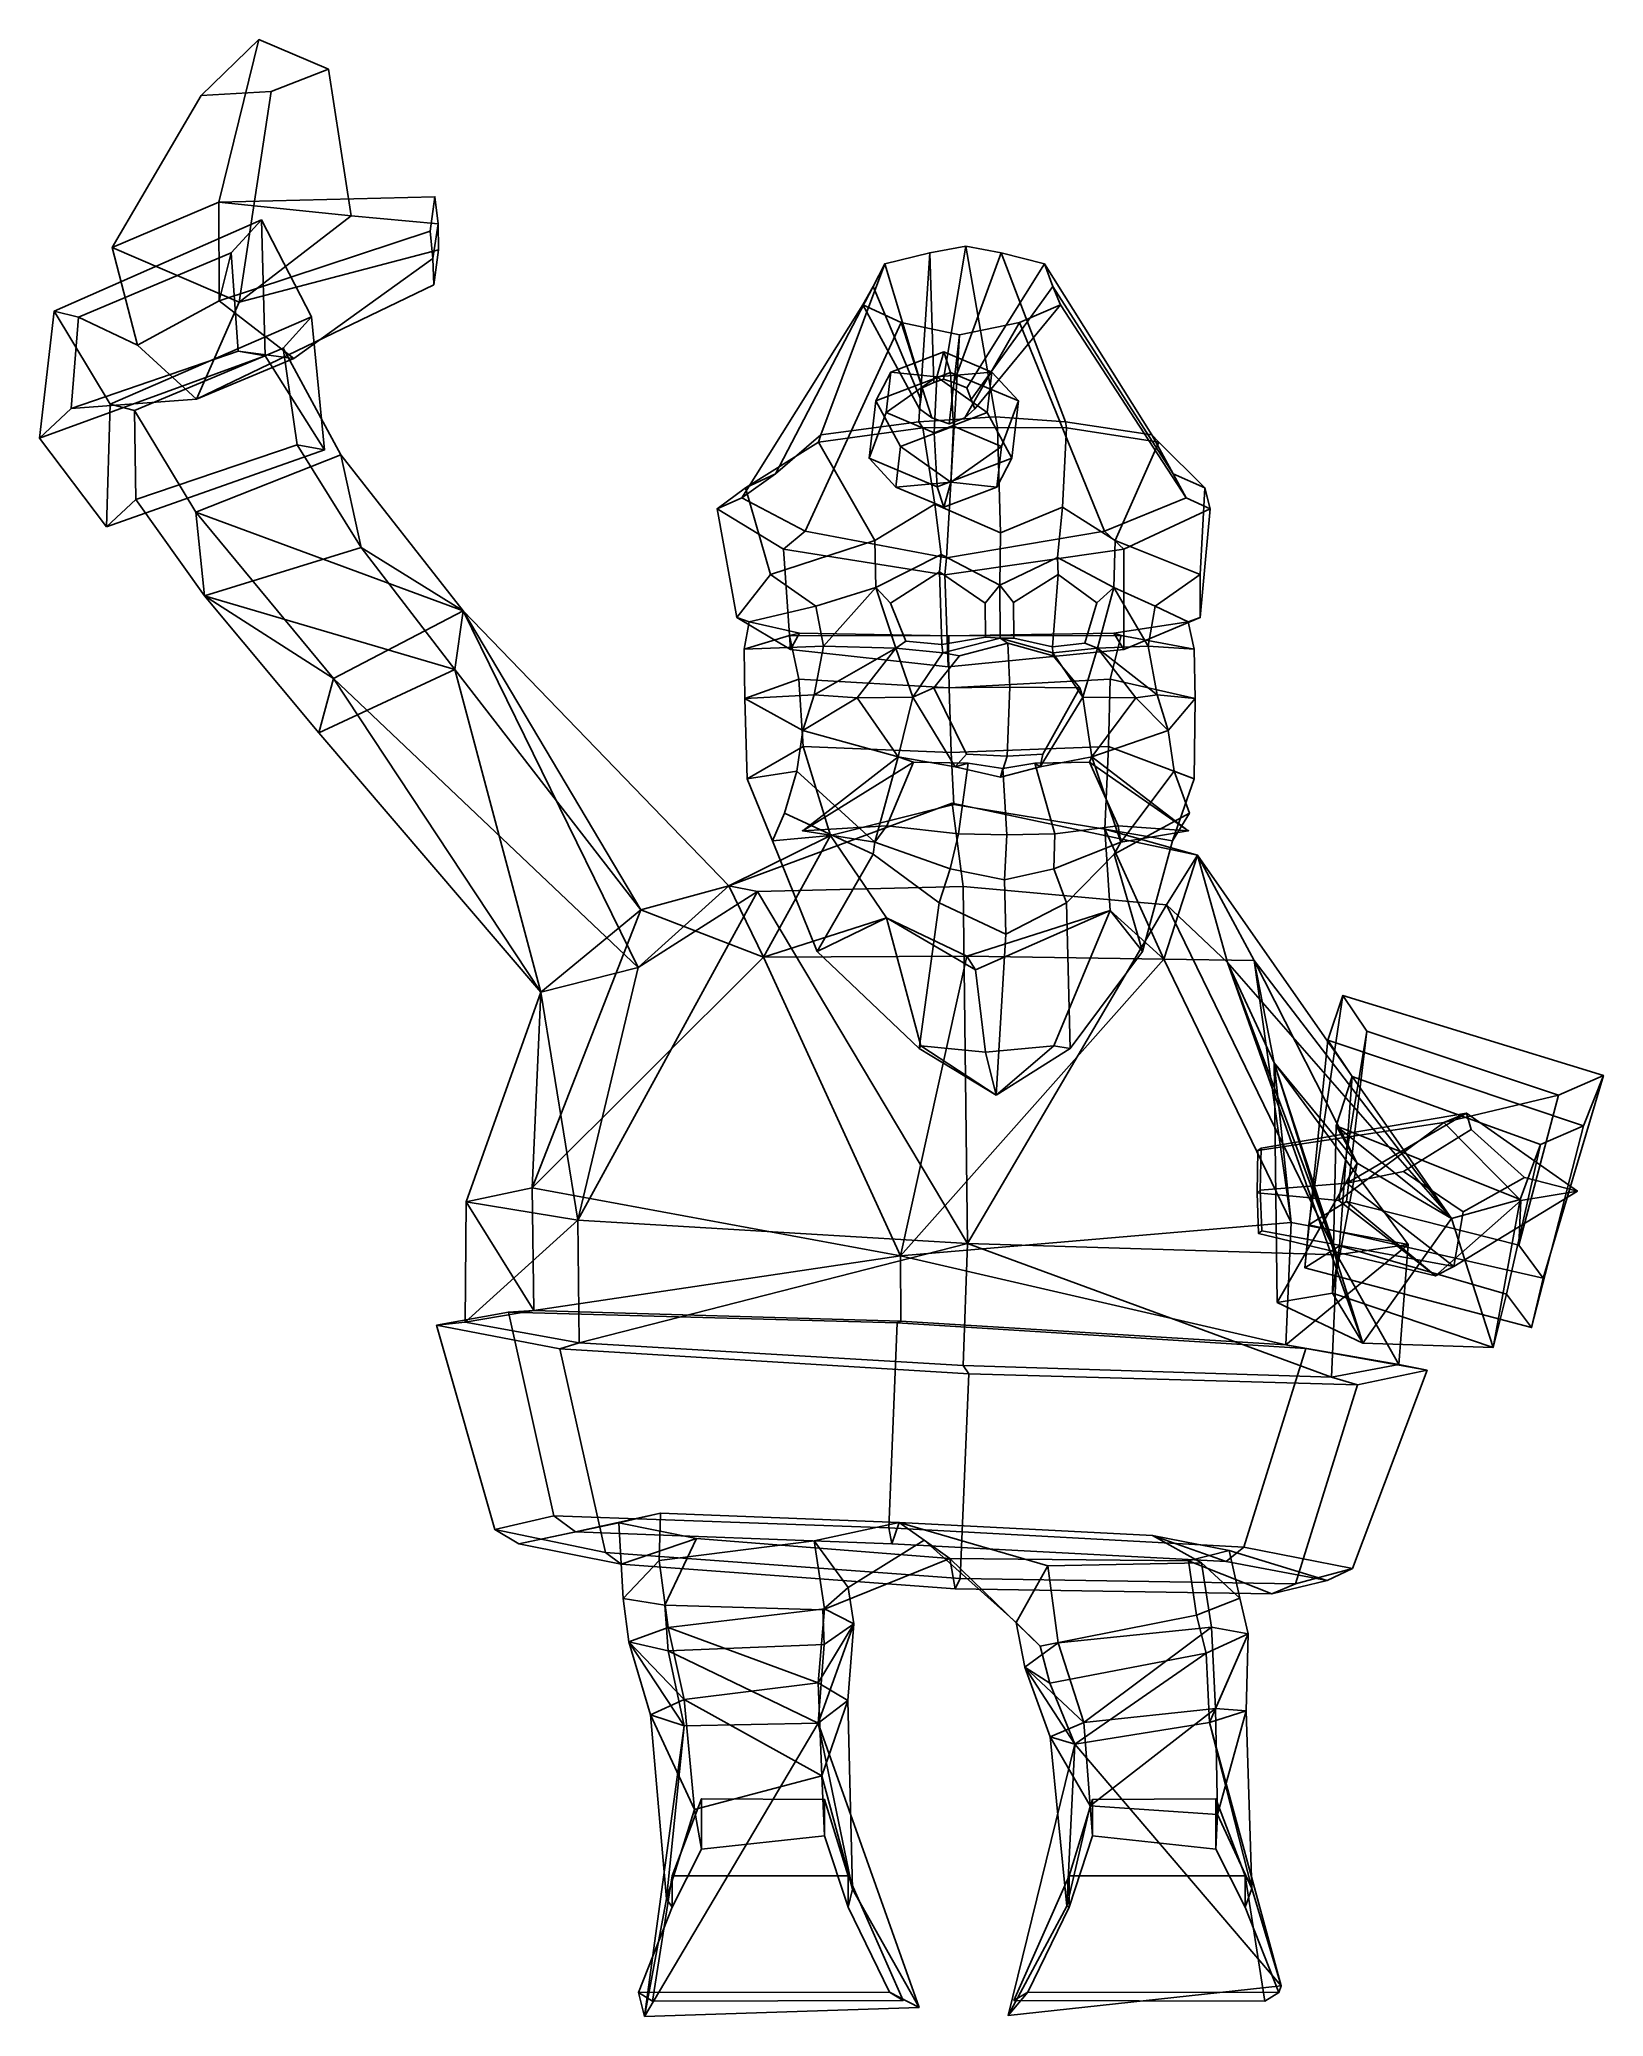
# Model space of a CAD drawing. Extents: x -248 to 171, y -157 to 372.
import ezdxf

# ---------------------------------------------------------------- set-up
doc = ezdxf.new("R2010")
doc.units = 0

msp = doc.modelspace()

# ---------------------------------------------------------------- linework, layer by layer
for p in [(-43.627945, 160.445251, 102.558182), (59.58078, 160.445251, 89.700333)]:
    msp.add_point(p)
for points in [[(-204.73555, 357.353241, 104.218941), (-189.294373, 372.354248, 100.741158), (-199.950897, 328.821533, 48.185184), (-228.523682, 316.669342, 67.036842)], [(-185.970566, 358.460968, 118.14547), (-170.656921, 364.397156, 107.925957), (-189.294373, 372.354248, 100.741158), (-204.73555, 357.353241, 104.218941)], [(-170.656921, 364.397156, 107.925957), (-164.534897, 325.145966, 70.205498), (-199.950897, 328.821533, 48.185184), (-189.294373, 372.354248, 100.741158)], [(-185.970566, 358.460968, 118.14547), (-194.56218, 302.001587, 79.4506), (-164.534897, 325.145966, 70.205498), (-170.656921, 364.397156, 107.925957)], [(-185.970566, 358.460968, 118.14547), (-204.73555, 357.353241, 104.218941), (-228.523682, 316.669342, 67.036842), (-194.56218, 302.001587, 79.4506)], [(-228.523682, 316.669342, 67.036842), (-199.950897, 328.821533, 48.185184), (-199.923737, 302.374084, 24.114365), (-221.786011, 290.536804, 33.451717)], [(-142.128525, 330.26178, 61.031433), (-143.401443, 320.984955, 52.099331), (-199.923737, 302.374084, 24.114365), (-199.950897, 328.821533, 48.185184)], [(-141.248901, 322.969055, 69.710846), (-142.128525, 330.26178, 61.031433), (-199.950897, 328.821533, 48.185184), (-164.534897, 325.145966, 70.205498)], [(-141.248901, 322.969055, 69.710846), (-142.647369, 313.684967, 60.77774), (-143.401443, 320.984955, 52.099331), (-142.128525, 330.26178, 61.031433)], [(-244.066788, 299.637207, 1.768882), (-188.571045, 324.062897, 15.478699), (-175.12912, 298.11264, 1.501484), (-229.085022, 274.672058, -14.020477)], [(-244.066788, 299.637207, 1.768882), (-237.573471, 298.027679, 10.988153), (-196.63829, 315.238159, 21.985247), (-188.571045, 324.062897, 15.478699)], [(-187.568115, 287.616852, 78.694176), (-188.571045, 324.062897, 15.478699), (-196.63829, 315.238159, 21.985247), (-194.771454, 288.921356, 69.264885)], [(-141.152649, 316.003571, 78.202805), (-141.248901, 322.969055, 69.710846), (-164.534897, 325.145966, 70.205498), (-194.56218, 302.001587, 79.4506)], [(-171.663254, 262.455292, 64.161652), (-175.12912, 298.11264, 1.501484), (-188.571045, 324.062897, 15.478699), (-187.568115, 287.616852, 78.694176)], [(-142.647369, 313.684967, 60.77774), (-179.861862, 286.906189, 43.371708), (-199.923737, 302.374084, 24.114365), (-143.401443, 320.984955, 52.099331)], [(-141.152649, 316.003571, 78.202805), (-142.440842, 306.698883, 69.244431), (-142.647369, 313.684967, 60.77774), (-141.248901, 322.969055, 69.710846)], [(-221.786011, 290.536804, 33.451717), (-199.923737, 302.374084, 24.114365), (-196.63829, 315.238159, 21.985247), (-237.573471, 298.027679, 10.988153)], [(-194.56218, 302.001587, 79.4506), (-228.523682, 316.669342, 67.036842), (-221.786011, 290.536804, 33.451717), (-206.004242, 276.008728, 51.280594)], [(-141.152649, 316.003571, 78.202805), (-194.56218, 302.001587, 79.4506), (-206.004242, 276.008728, 51.280594), (-142.440842, 306.698883, 69.244431)], [(-142.440842, 306.698883, 69.244431), (-206.004242, 276.008728, 51.280594), (-179.861862, 286.906189, 43.371708), (-142.647369, 313.684967, 60.77774)], [(-179.861862, 286.906189, 43.371708), (-194.771454, 288.921356, 69.264885), (-196.63829, 315.238159, 21.985247), (-199.923737, 302.374084, 24.114365)], [(-38.753197, 266.50766, 85.461052), (-12.536585, 269.91687, 94.805397), (-9.639016, 315.245667, 36.092365), (-21.690586, 312.295532, 35.859695)], [(-8.550726, 280.535522, -10.817998), (-11.672257, 279.038422, -8.85307), (-21.690586, 312.295532, 35.859695), (-9.639016, 315.245667, 36.092365)], [(8.003612, 271.273529, 99.613228), (0.037795, 316.967377, 35.898819), (-9.639016, 315.245667, 36.092365), (-12.536585, 269.91687, 94.805397)], [(-5.988816, 281.40921, -12.056941), (-8.550726, 280.535522, -10.817998), (-9.639016, 315.245667, 36.092365), (0.037795, 316.967377, 35.898819)], [(-5.988816, 281.40921, -12.056941), (0.037795, 316.967377, 35.898819), (9.466308, 315.245667, 33.712208), (-3.201236, 280.535522, -11.484441)], [(-3.201236, 280.535522, -11.484441), (9.466308, 315.245667, 33.712208), (21.092417, 312.295532, 30.529753), (0.306984, 279.038422, -10.345452)], [(8.003612, 271.273529, 99.613228), (26.736343, 269.91687, 89.912735), (9.466308, 315.245667, 33.712208), (0.037795, 316.967377, 35.898819)], [(49.85894, 266.50766, 74.421661), (21.092417, 312.295532, 30.529753), (9.466308, 315.245667, 33.712208), (26.736343, 269.91687, 89.912735)], [(-50.970192, 256.073761, 60.524845), (-38.753197, 266.50766, 85.461052), (-21.690586, 312.295532, 35.859695), (-24.786819, 306.219208, 32.67384)], [(-11.672257, 279.038422, -8.85307), (-12.018293, 275.954956, -5.563813), (-24.786819, 306.219208, 32.67384), (-21.690586, 312.295532, 35.859695)], [(0.306984, 279.038422, -10.345452), (21.092417, 312.295532, 30.529753), (23.31234, 306.219208, 26.681604), (1.449471, 275.954956, -7.241635)], [(55.584305, 256.073761, 47.250175), (23.31234, 306.219208, 26.681604), (21.092417, 312.295532, 30.529753), (49.85894, 266.50766, 74.421661)], [(-59.947384, 249.610565, 39.183033), (-50.970192, 256.073761, 60.524845), (-24.786819, 306.219208, 32.67384), (-27.573797, 301.31781, 30.140049)], [(-12.018293, 275.954956, -5.563813), (-12.37846, 273.467682, -2.90046), (-27.573797, 301.31781, 30.140049), (-24.786819, 306.219208, 32.67384)], [(1.449471, 275.954956, -7.241635), (23.31234, 306.219208, 26.681604), (25.392458, 301.31781, 23.541466), (2.452092, 273.467682, -4.74806)], [(59.050797, 249.610565, 24.358116), (25.392458, 301.31781, 23.541466), (23.31234, 306.219208, 26.681604), (55.584305, 256.073761, 47.250175)], [(-230.059464, 241.831543, 39.487709), (-247.983871, 265.569672, 56.306511), (-244.066788, 299.637207, 1.768882), (-229.085022, 274.672058, -14.020477)], [(-247.983871, 265.569672, 56.306511), (-239.486847, 273.492859, 51.729378), (-237.573471, 298.027679, 10.988153), (-244.066788, 299.637207, 1.768882)], [(-206.004242, 276.008728, 51.280594), (-221.786011, 290.536804, 33.451717), (-237.573471, 298.027679, 10.988153), (-239.486847, 273.492859, 51.729378)], [(-229.085022, 274.672058, -14.020477), (-175.12912, 298.11264, 1.501484), (-182.781235, 289.679779, 7.776428), (-222.520981, 273.012329, -4.646526)], [(-171.663254, 262.455292, 64.161652), (-179.019653, 263.757233, 54.582359), (-182.781235, 289.679779, 7.776428), (-175.12912, 298.11264, 1.501484)], [(-42.94482, 240.718079, 17.215256), (-59.947384, 249.610565, 39.183033), (-27.573797, 301.31781, 30.140049), (-17.283842, 296.52655, 26.041883)], [(-5.12761, 233.569946, -5.789823), (-42.94482, 240.718079, 17.215256), (-17.283842, 296.52655, 26.041883), (-1.668917, 293.298737, 22.199282)], [(-12.37846, 273.467682, -2.90046), (-9.086527, 271.036346, -0.750926), (-17.283842, 296.52655, 26.041883), (-27.573797, 301.31781, 30.140049)], [(-9.086527, 271.036346, -0.750926), (-4.437634, 269.398346, 0.394302), (-1.668917, 293.298737, 22.199282), (-17.283842, 296.52655, 26.041883)], [(-5.12761, 233.569946, -5.789823), (-1.668917, 293.298737, 22.199282), (14.411516, 296.52655, 22.093248), (37.178047, 240.718048, 7.233465)], [(-0.211826, 271.036346, -1.856542), (14.411516, 296.52655, 22.093248), (-1.668917, 293.298737, 22.199282), (-4.437634, 269.398346, 0.394302)], [(2.452092, 273.467682, -4.74806), (25.392458, 301.31781, 23.541466), (14.411516, 296.52655, 22.093248), (-0.211826, 271.036346, -1.856542)], [(37.178047, 240.718048, 7.233465), (14.411516, 296.52655, 22.093248), (25.392458, 301.31781, 23.541466), (59.050797, 249.610565, 24.358116)], [(-247.983871, 265.569672, 56.306511), (-187.568115, 287.616852, 78.694176), (-194.771454, 288.921356, 69.264885), (-239.486847, 273.492859, 51.729378)], [(-230.059464, 241.831543, 39.487709), (-171.663254, 262.455292, 64.161652), (-187.568115, 287.616852, 78.694176), (-247.983871, 265.569672, 56.306511)], [(-206.004242, 276.008728, 51.280594), (-239.486847, 273.492859, 51.729378), (-194.771454, 288.921356, 69.264885), (-179.861862, 286.906189, 43.371708)], [(-222.520981, 273.012329, -4.646526), (-182.781235, 289.679779, 7.776428), (-167.298584, 261.122955, -8.099341), (-206.105011, 245.730957, -21.697428)], [(-167.298584, 261.122955, -8.099341), (-182.781235, 289.679779, 7.776428), (-179.019653, 263.757233, 54.582359), (-161.841019, 236.313599, 38.569862)], [(-4.071991, 283.214386, 3.24848), (-5.89822, 288.687225, -11.410515), (-20.037205, 283.267487, -14.821111), (-24.067554, 275.549744, -1.574817)], [(-5.89822, 288.687225, -11.410515), (-7.705925, 281.974426, -25.920824), (-20.037205, 283.267487, -14.821111)], [(-5.89822, 288.687225, -11.410515), (6.971819, 283.267487, -18.185911), (-7.705925, 281.974426, -25.920824)], [(-4.071991, 283.214386, 3.24848), (14.128965, 275.549744, -6.333361), (6.971819, 283.267487, -18.185911), (-5.89822, 288.687225, -11.410515)], [(-24.067554, 275.549744, -1.574817), (-20.037205, 283.267487, -14.821111), (-21.306185, 272.428009, -25.007099), (-25.862169, 260.220337, -15.980035)], [(-4.071991, 283.214386, 3.24848), (-24.067554, 275.549744, -1.574817), (-17.436003, 263.342102, 6.058545), (-3.297016, 268.761871, 9.46914)], [(-20.037205, 283.267487, -14.821111), (-7.705925, 281.974426, -25.920824), (-21.306185, 272.428009, -25.007099)], [(-7.705925, 281.974426, -25.920824), (-8.436182, 267.008209, -31.782534), (-21.306185, 272.428009, -25.007099)], [(-7.705925, 281.974426, -25.920824), (5.702841, 272.428009, -28.371901), (-8.436182, 267.008209, -31.782534)], [(6.971819, 283.267487, -18.185911), (5.702841, 272.428009, -28.371901), (-7.705925, 281.974426, -25.920824)], [(-4.071991, 283.214386, 3.24848), (-3.297016, 268.761871, 9.46914), (9.573021, 263.342102, 2.693743), (14.128965, 275.549744, -6.333361)], [(14.128965, 275.549744, -6.333361), (12.334352, 260.220337, -20.738579), (5.702841, 272.428009, -28.371901), (6.971819, 283.267487, -18.185911)], [(-24.067554, 275.549744, -1.574817), (-25.862169, 260.220337, -15.980035), (-18.704981, 252.502625, -4.127444), (-17.436003, 263.342102, 6.058545)], [(14.128965, 275.549744, -6.333361), (9.573021, 263.342102, 2.693743), (8.304042, 252.502625, -7.492245), (12.334352, 260.220337, -20.738579)], [(-230.059464, 241.831543, 39.487709), (-229.085022, 274.672058, -14.020477), (-222.520981, 273.012329, -4.646526), (-222.184158, 249.165222, 35.261684)], [(-203.812332, 223.334473, 17.77643), (-222.184158, 249.165222, 35.261684), (-222.520981, 273.012329, -4.646526), (-206.105011, 245.730957, -21.697428)], [(-21.306185, 272.428009, -25.007099), (-8.436182, 267.008209, -31.782534), (-7.66121, 252.555664, -25.561893), (-25.862169, 260.220337, -15.980035)], [(8.500664, 268.46637, 103.60302), (8.003612, 271.273529, 99.613228), (-12.536585, 269.91687, 94.805397), (-11.511675, 268.360443, 99.888367)], [(5.702841, 272.428009, -28.371901), (12.334352, 260.220337, -20.738579), (-7.66121, 252.555664, -25.561893), (-8.436182, 267.008209, -31.782534)], [(8.500664, 268.46637, 103.60302), (26.989889, 268.360443, 95.091805), (26.736343, 269.91687, 89.912735), (8.003612, 271.273529, 99.613228)], [(-39.37553, 264.492981, 90.514977), (-38.753197, 266.50766, 85.461052), (-50.970192, 256.073761, 60.524845), (-58.963142, 252.25177, 63.493843)], [(-11.511675, 268.360443, 99.888367), (-12.536585, 269.91687, 94.805397), (-38.753197, 266.50766, 85.461052), (-39.37553, 264.492981, 90.514977)], [(-8.293464, 247.871246, 106.65638), (-11.511675, 268.360443, 99.888367), (-39.37553, 264.492981, 90.514977), (-24.339209, 238.165771, 98.713646)], [(-3.297016, 268.761871, 9.46914), (-17.436003, 263.342102, 6.058545), (-4.027276, 253.795685, 3.60748)], [(9.278326, 240.207489, 109.845245), (8.500664, 268.46637, 103.60302), (-11.511675, 268.360443, 99.888367), (-8.293464, 247.871246, 106.65638)], [(-3.297016, 268.761871, 9.46914), (-4.027276, 253.795685, 3.60748), (9.573021, 263.342102, 2.693743)], [(9.278326, 240.207489, 109.845245), (25.953621, 247.084351, 102.572327), (26.989889, 268.360443, 95.091805), (8.500664, 268.46637, 103.60302)], [(25.953621, 247.084351, 102.572327), (40.00246, 238.165771, 90.697899), (51.702251, 264.49295, 79.168411), (26.989889, 268.360443, 95.091805)], [(26.989889, 268.360443, 95.091805), (51.702251, 264.49295, 79.168411), (49.85894, 266.50766, 74.421661), (26.736343, 269.91687, 89.912735)], [(51.702251, 264.49295, 79.168411), (64.061394, 252.25177, 48.167316), (55.584305, 256.073761, 47.250175), (49.85894, 266.50766, 74.421661)], [(-230.059464, 241.831543, 39.487709), (-222.184158, 249.165222, 35.261684), (-179.019653, 263.757233, 54.582359), (-171.663254, 262.455292, 64.161652)], [(-161.841019, 236.313599, 38.569862), (-179.019653, 263.757233, 54.582359), (-222.184158, 249.165222, 35.261684), (-203.812332, 223.334473, 17.77643)], [(-206.105011, 245.730957, -21.697428), (-167.298584, 261.122955, -8.099341), (-134.559235, 219.372986, -13.736801)], [(-161.841019, 236.313599, 38.569862), (-134.559235, 219.372986, -13.736801), (-167.298584, 261.122955, -8.099341)], [(-24.339209, 238.165771, 98.713646), (-39.37553, 264.492981, 90.514977), (-58.963142, 252.25177, 63.493843), (-52.257172, 229.086914, 84.58551)], [(-18.704981, 252.502625, -4.127444), (-25.862169, 260.220337, -15.980035), (-7.66121, 252.555664, -25.561893), (-5.834978, 247.082825, -10.902878)], [(-17.436003, 263.342102, 6.058545), (-18.704981, 252.502625, -4.127444), (-4.027276, 253.795685, 3.60748)], [(8.304042, 252.502625, -7.492245), (-5.834978, 247.082825, -10.902878), (-7.66121, 252.555664, -25.561893), (12.334352, 260.220337, -20.738579)], [(9.573021, 263.342102, 2.693743), (-4.027276, 253.795685, 3.60748), (8.304042, 252.502625, -7.492245)], [(40.00246, 238.165771, 90.697899), (62.735329, 229.086914, 70.259621), (64.061394, 252.25177, 48.167316), (51.702251, 264.49295, 79.168411)], [(-58.963142, 252.25177, 63.493843), (-50.970192, 256.073761, 60.524845), (-59.947384, 249.610565, 39.183033), (-66.578705, 246.687073, 38.972557)], [(64.061394, 252.25177, 48.167316), (65.42778, 246.687073, 22.527052), (59.050797, 249.610565, 24.358116), (55.584305, 256.073761, 47.250175)], [(-52.257172, 229.086914, 84.58551), (-58.963142, 252.25177, 63.493843), (-66.578705, 246.687073, 38.972557), (-61.252281, 217.544006, 49.376778)], [(-66.578705, 246.687073, 38.972557), (-59.947384, 249.610565, 39.183033), (-42.94482, 240.718079, 17.215256), (-48.775341, 235.83429, 15.135768)], [(-4.027276, 253.795685, 3.60748), (-18.704981, 252.502625, -4.127444), (-5.834978, 247.082825, -10.902878)], [(-4.027276, 253.795685, 3.60748), (-5.834978, 247.082825, -10.902878), (8.304042, 252.502625, -7.492245)], [(65.42778, 246.687073, 22.527052), (42.320145, 235.83429, 3.786998), (37.178047, 240.718048, 7.233465), (59.050797, 249.610565, 24.358116)], [(62.735329, 229.086914, 70.259621), (62.816883, 217.544006, 33.920113), (65.42778, 246.687073, 22.527052), (64.061394, 252.25177, 48.167316)], [(-206.105011, 245.730957, -21.697428), (-134.559235, 219.372986, -13.736801), (-169.318939, 201.210815, -27.5198)], [(-203.812332, 223.334473, 17.77643), (-206.105011, 245.730957, -21.697428), (-169.318939, 201.210815, -27.5198)], [(-61.252281, 217.544006, 49.376778), (-66.578705, 246.687073, 38.972557), (-48.775341, 235.83429, 15.135768), (-46.951759, 209.010254, 22.531204)], [(-8.293464, 247.871246, 106.65638), (-24.339209, 238.165771, 98.713646), (-24.089663, 225.583313, 98.349014), (-6.55393, 234.422668, 107.930374)], [(9.278326, 240.207489, 109.845245), (-8.293464, 247.871246, 106.65638), (-6.55393, 234.422668, 107.930374), (9.095419, 226.224365, 108.377068)], [(9.278326, 240.207489, 109.845245), (9.095419, 226.224365, 108.377068), (24.56201, 233.619324, 104.091095), (25.953621, 247.084351, 102.572327)], [(25.953621, 247.084351, 102.572327), (24.56201, 233.619324, 104.091095), (39.671074, 225.583313, 90.405632), (40.00246, 238.165771, 90.697899)], [(62.816883, 217.544006, 33.920113), (42.366806, 209.010254, 11.403804), (42.320145, 235.83429, 3.786998), (65.42778, 246.687073, 22.527052)], [(-48.775341, 235.83429, 15.135768), (-42.94482, 240.718079, 17.215256), (-5.12761, 233.569946, -5.789823), (-5.575768, 229.025452, -9.387145)], [(42.320145, 235.83429, 3.786998), (-5.575768, 229.025452, -9.387145), (-5.12761, 233.569946, -5.789823), (37.178047, 240.718048, 7.233465)], [(-203.812332, 223.334473, 17.77643), (-136.819122, 203.631775, 33.678204), (-161.841019, 236.313599, 38.569862)], [(-161.841019, 236.313599, 38.569862), (-136.819122, 203.631775, 33.678204), (-134.559235, 219.372986, -13.736801)], [(-40.099125, 220.552612, 83.770477), (-24.089663, 225.583313, 98.349014), (-24.339209, 238.165771, 98.713646), (-52.257172, 229.086914, 84.58551)], [(-46.951759, 209.010254, 22.531204), (-48.775341, 235.83429, 15.135768), (-5.575768, 229.025452, -9.387145), (-4.666132, 204.297943, -2.08557)], [(-7.059566, 229.786133, 105.965485), (-6.55393, 234.422668, 107.930374), (-24.089663, 225.583313, 98.349014), (-20.117498, 221.407135, 97.709641)], [(-7.059566, 229.786133, 105.965485), (5.197222, 221.415924, 106.08596), (9.095419, 226.224365, 108.377068), (-6.55393, 234.422668, 107.930374)], [(42.366806, 209.010254, 11.403804), (-4.666132, 204.297943, -2.08557), (-5.575768, 229.025452, -9.387145), (42.320145, 235.83429, 3.786998)], [(24.786894, 229.090759, 101.79615), (24.56201, 233.619324, 104.091095), (9.095419, 226.224365, 108.377068), (12.784267, 221.5354, 105.322334)], [(24.786894, 229.090759, 101.79615), (35.117691, 221.523987, 88.305412), (39.671074, 225.583313, 90.405632), (24.56201, 233.619324, 104.091095)], [(50.748936, 220.552612, 72.45253), (62.735329, 229.086914, 70.259621), (40.00246, 238.165771, 90.697899), (39.671074, 225.583313, 90.405632)], [(-52.257172, 229.086914, 84.58551), (-61.252281, 217.544006, 49.376778), (-57.964649, 216.353729, 49.027916), (-40.099125, 220.552612, 83.770477)], [(-6.390761, 210.291077, 104.059067), (-7.059566, 229.786133, 105.965485), (-20.117498, 221.407135, 97.709641), (-16.040171, 211.220337, 100.128632)], [(5.197222, 221.415924, 106.08596), (-7.059566, 229.786133, 105.965485), (-6.390761, 210.291077, 104.059067), (5.302767, 212.299561, 106.933159)], [(12.784267, 221.5354, 105.322334), (12.914346, 212.03186, 106.366463), (23.203266, 209.67804, 99.737778), (24.786894, 229.090759, 101.79615)], [(23.203266, 209.67804, 99.737778), (31.914909, 210.667511, 92.316109), (35.117691, 221.523987, 88.305412), (24.786894, 229.090759, 101.79615)], [(62.735329, 229.086914, 70.259621), (50.748936, 220.552612, 72.45253), (59.544151, 216.353729, 34.388546), (62.816883, 217.544006, 33.920113)], [(-203.812332, 223.334473, 17.77643), (-173.198151, 186.671936, 12.456483), (-136.819122, 203.631775, 33.678204)], [(-203.812332, 223.334473, 17.77643), (-169.318939, 201.210815, -27.5198), (-173.198151, 186.671936, 12.456483)], [(-38.102394, 209.920441, 83.840538), (-24.089663, 225.583313, 98.349014), (-40.099125, 220.552612, 83.770477)], [(-18.731846, 209.380676, 101.474991), (-24.089663, 225.583313, 98.349014), (-38.102394, 209.920441, 83.840538)], [(-16.040171, 211.220337, 100.128632), (-20.117498, 221.407135, 97.709641), (-24.089663, 225.583313, 98.349014), (-18.731846, 209.380676, 101.474991)], [(5.302767, 212.299561, 106.933159), (9.256497, 212.055481, 109.670029), (9.095419, 226.224365, 108.377068), (5.197222, 221.415924, 106.08596)], [(12.914346, 212.03186, 106.366463), (12.784267, 221.5354, 105.322334), (9.095419, 226.224365, 108.377068), (9.256497, 212.055481, 109.670029)], [(31.914909, 210.667511, 92.316109), (35.243999, 209.380676, 94.750618), (39.671074, 225.583313, 90.405632), (35.117691, 221.523987, 88.305412)], [(35.243999, 209.380676, 94.750618), (48.830425, 209.920441, 73.010361), (39.671074, 225.583313, 90.405632)], [(48.830425, 209.920441, 73.010361), (50.748936, 220.552612, 72.45253), (39.671074, 225.583313, 90.405632)], [(-87.695709, 123.830902, -31.579414), (-169.318939, 201.210815, -27.5198), (-134.559235, 219.372986, -13.736801)], [(-86.9664, 139.290833, 43.622307), (-134.559235, 219.372986, -13.736801), (-136.819122, 203.631775, 33.678204)], [(-86.9664, 139.290833, 43.622307), (-63.435589, 145.646027, 7.362571), (-134.559235, 219.372986, -13.736801)], [(-87.695709, 123.830902, -31.579414), (-134.559235, 219.372986, -13.736801), (-63.435589, 145.646027, 7.362571)], [(-61.252281, 217.544006, 49.376778), (-46.951759, 209.010254, 22.531204), (-44.535656, 213.32135, 21.00597), (-57.964649, 216.353729, 49.027916)], [(-40.099125, 220.552612, 83.770477), (-57.964649, 216.353729, 49.027916), (-59.357616, 209.066406, 50.015789), (-38.102394, 209.920441, 83.840538)], [(62.816883, 217.544006, 33.920113), (59.544151, 216.353729, 34.388546), (39.650333, 213.32135, 10.517991), (42.366806, 209.010254, 11.403804)], [(50.748936, 220.552612, 72.45253), (48.830425, 209.920441, 73.010361), (61.136913, 209.066406, 35.004452), (59.544151, 216.353729, 34.388546)], [(-59.357616, 209.066406, 50.015789), (-57.964649, 216.353729, 49.027916), (-44.535656, 213.32135, 21.00597), (-47.181198, 212.7146, 18.475046)], [(-59.108154, 195.874756, 52.194408), (-59.357616, 209.066406, 50.015789), (-47.181198, 212.7146, 18.475046), (-44.639389, 201.015991, 16.675531)], [(-47.181198, 212.7146, 18.475046), (-44.535656, 213.32135, 21.00597), (-4.555057, 212.609192, -1.193986), (-4.657553, 212.624634, -2.016704)], [(-44.639389, 201.015991, 16.675531), (-47.181198, 212.7146, 18.475046), (-4.657553, 212.624634, -2.016704), (-4.475351, 198.749939, -0.554171)], [(-46.951759, 209.010254, 22.531204), (-4.666132, 204.297943, -2.08557), (-4.555057, 212.609192, -1.193986), (-44.535656, 213.32135, 21.00597)], [(-6.390761, 210.291077, 104.059067), (-6.086378, 208.106354, 106.236259), (9.256497, 212.055481, 109.670029), (5.302767, 212.299561, 106.933159)], [(11.292271, 210.684204, 123.920937), (9.256497, 212.055481, 109.670029), (-6.086378, 208.106354, 106.236259), (-1.668058, 207.246277, 121.995476)], [(42.366806, 209.010254, 11.403804), (39.650333, 213.32135, 10.517991), (-4.555057, 212.609192, -1.193986), (-4.666132, 204.297943, -2.08557)], [(41.594028, 212.7146, 7.415335), (-4.657553, 212.624634, -2.016704), (-4.555057, 212.609192, -1.193986), (39.650333, 213.32135, 10.517991)], [(38.6884, 201.015991, 6.294467), (-4.475351, 198.749939, -0.554171), (-4.657553, 212.624634, -2.016704), (41.594028, 212.7146, 7.415335)], [(11.292271, 210.684204, 123.920937), (23.384026, 207.246277, 118.874458), (23.287907, 208.106354, 102.576782), (9.256497, 212.055481, 109.670029)], [(23.203266, 209.67804, 99.737778), (12.914346, 212.03186, 106.366463), (9.256497, 212.055481, 109.670029), (23.287907, 208.106354, 102.576782)], [(61.429611, 195.874756, 37.177689), (38.6884, 201.015991, 6.294467), (41.594028, 212.7146, 7.415335), (61.136913, 209.066406, 35.004452)], [(61.136913, 209.066406, 35.004452), (41.594028, 212.7146, 7.415335), (39.650333, 213.32135, 10.517991), (59.544151, 216.353729, 34.388546)], [(-38.102394, 209.920441, 83.840538), (-59.357616, 209.066406, 50.015789), (-59.108154, 195.874756, 52.194408), (-40.542427, 196.821136, 84.006004)], [(-40.542427, 196.821136, 84.006004), (-18.731846, 209.380676, 101.474991), (-38.102394, 209.920441, 83.840538)], [(-29.084024, 196.028717, 105.979874), (-18.731846, 209.380676, 101.474991), (-40.542427, 196.821136, 84.006004)], [(-29.084024, 196.028717, 105.979874), (-14.189393, 196.185242, 107.182007), (-18.731846, 209.380676, 101.474991)], [(-6.390761, 210.291077, 104.059067), (-16.040171, 211.220337, 100.128632), (-18.731846, 209.380676, 101.474991), (-6.086378, 208.106354, 106.236259)], [(-14.189393, 196.185242, 107.182007), (-6.086378, 208.106354, 106.236259), (-18.731846, 209.380676, 101.474991)], [(-8.540974, 198.683167, 124.067337), (-1.668058, 207.246277, 121.995476), (-6.086378, 208.106354, 106.236259), (-14.189393, 196.185242, 107.182007)], [(11.804377, 198.871643, 128.03157), (11.292271, 210.684204, 123.920937), (-1.668058, 207.246277, 121.995476), (-8.540974, 198.683167, 124.067337)], [(11.804377, 198.871643, 128.03157), (30.555201, 198.683167, 119.196693), (23.384026, 207.246277, 118.874458), (11.292271, 210.684204, 123.920937)], [(23.203266, 209.67804, 99.737778), (23.287907, 208.106354, 102.576782), (35.243999, 209.380676, 94.750618), (31.914909, 210.667511, 92.316109)], [(31.375286, 196.185242, 101.505516), (35.243999, 209.380676, 94.750618), (23.287907, 208.106354, 102.576782)], [(30.555201, 198.683167, 119.196693), (31.375286, 196.185242, 101.505516), (23.287907, 208.106354, 102.576782), (23.384026, 207.246277, 118.874458)], [(45.519691, 196.028717, 96.685661), (35.243999, 209.380676, 94.750618), (31.375286, 196.185242, 101.505516)], [(51.236477, 196.821136, 72.57209), (48.830425, 209.920441, 73.010361), (35.243999, 209.380676, 94.750618)], [(45.519691, 196.028717, 96.685661), (51.236477, 196.821136, 72.57209), (35.243999, 209.380676, 94.750618)], [(48.830425, 209.920441, 73.010361), (51.236477, 196.821136, 72.57209), (61.429611, 195.874756, 37.177689), (61.136913, 209.066406, 35.004452)], [(-173.198151, 186.671936, 12.456483), (-113.770325, 117.180969, 4.295387), (-136.819122, 203.631775, 33.678204)], [(-173.198151, 186.671936, 12.456483), (-169.318939, 201.210815, -27.5198), (-113.770325, 117.180969, 4.295387)], [(-113.770325, 117.180969, 4.295387), (-169.318939, 201.210815, -27.5198), (-87.695709, 123.830902, -31.579414)], [(-113.770325, 117.180969, 4.295387), (-86.9664, 139.290833, 43.622307), (-136.819122, 203.631775, 33.678204)], [(-58.503891, 174.32193, 53.515095), (-59.108154, 195.874756, 52.194408), (-44.639389, 201.015991, 16.675531), (-43.49057, 183.031372, 19.484739)], [(-40.542427, 196.821136, 84.006004), (-59.108154, 195.874756, 52.194408), (-43.65258, 187.29718, 83.842438)], [(-43.49057, 183.031372, 19.484739), (-44.639389, 201.015991, 16.675531), (-4.475351, 198.749939, -0.554171), (-3.925299, 181.394531, 3.861036)], [(-43.65258, 187.29718, 83.842438), (-29.084024, 196.028717, 105.979874), (-40.542427, 196.821136, 84.006004)], [(-18.058941, 180.212128, 101.481514), (-29.084024, 196.028717, 105.979874), (-43.65258, 187.29718, 83.842438)], [(-18.058941, 180.212128, 101.481514), (-14.189393, 196.185242, 107.182007), (-29.084024, 196.028717, 105.979874)], [(-2.813897, 177.597931, 105.533806), (-14.189393, 196.185242, 107.182007), (-18.058941, 180.212128, 101.481514)], [(0.215543, 180.930145, 118.122101), (-8.540974, 198.683167, 124.067337), (-14.189393, 196.185242, 107.182007), (-2.813897, 177.597931, 105.533806)], [(11.058229, 180.414154, 122.042313), (11.804377, 198.871643, 128.03157), (-8.540974, 198.683167, 124.067337), (0.215543, 180.930145, 118.122101)], [(38.263947, 183.031372, 9.299676), (-3.925299, 181.394531, 3.861036), (-4.475351, 198.749939, -0.554171), (38.6884, 201.015991, 6.294467)], [(11.058229, 180.414154, 122.042313), (20.607655, 180.930145, 115.581627), (30.555201, 198.683167, 119.196693), (11.804377, 198.871643, 128.03157)], [(20.607655, 180.930145, 115.581627), (19.943104, 177.597931, 102.698715), (31.375286, 196.185242, 101.505516), (30.555201, 198.683167, 119.196693)], [(19.943104, 177.597931, 102.698715), (33.727917, 180.212128, 95.029854), (31.375286, 196.185242, 101.505516)], [(33.727917, 180.212128, 95.029854), (45.519691, 196.028717, 96.685661), (31.375286, 196.185242, 101.505516)], [(33.727917, 180.212128, 95.029854), (54.211433, 187.29718, 71.650436), (45.519691, 196.028717, 96.685661)], [(61.167858, 174.32193, 38.606266), (38.263947, 183.031372, 9.299676), (38.6884, 201.015991, 6.294467), (61.429611, 195.874756, 37.177689)], [(54.211433, 187.29718, 71.650436), (51.236477, 196.821136, 72.57209), (45.519691, 196.028717, 96.685661)], [(51.236477, 196.821136, 72.57209), (54.211433, 187.29718, 71.650436), (61.429611, 195.874756, 37.177689)], [(-45.222496, 176.367493, 84.229637), (-43.65258, 187.29718, 83.842438), (-59.108154, 195.874756, 52.194408), (-58.503891, 174.32193, 53.515095)], [(55.828365, 176.367493, 71.640617), (61.167858, 174.32193, 38.606266), (61.429611, 195.874756, 37.177689), (54.211433, 187.29718, 71.650436)], [(-45.222496, 176.367493, 84.229637), (-24.329475, 157.392792, 108.644913), (-18.058941, 180.212128, 101.481514), (-43.65258, 187.29718, 83.842438)], [(55.828365, 176.367493, 71.640617), (54.211433, 187.29718, 71.650436), (33.727917, 180.212128, 95.029854), (41.56435, 157.392792, 100.435791)], [(-51.713757, 157.7146, 56.827579), (-58.503891, 174.32193, 53.515095), (-43.49057, 183.031372, 19.484739), (-36.245941, 159.207581, 38.210915)], [(-13.979938, 178.806152, 115.08329), (-18.058941, 180.212128, 101.481514), (-43.627945, 160.445251, 102.558182)], [(-43.627945, 160.445251, 102.558182), (-18.058941, 180.212128, 101.481514), (-24.329475, 157.392792, 108.644913)], [(-36.245941, 159.207581, 38.210915), (-43.49057, 183.031372, 19.484739), (-3.925299, 181.394531, 3.861036), (-3.217855, 167.509216, 9.242793)], [(-13.979938, 178.806152, 115.08329), (0.6192, 178.544006, 113.382805), (-2.813897, 177.597931, 105.533806), (-18.058941, 180.212128, 101.481514)], [(37.208176, 160.90033, 25.113026), (-3.217855, 167.509216, 9.242793), (-3.925299, 181.394531, 3.861036), (38.263947, 183.031372, 9.299676)], [(11.058229, 180.414154, 122.042313), (0.215543, 180.930145, 118.122101), (-2.813897, 177.597931, 105.533806), (9.296763, 174.816772, 109.993233)], [(11.058229, 180.414154, 122.042313), (9.296763, 174.816772, 109.993233), (19.943104, 177.597931, 102.698715), (20.607655, 180.930145, 115.581627)], [(33.110844, 178.806152, 109.216667), (33.727917, 180.212128, 95.029854), (19.943104, 177.597931, 102.698715), (18.54073, 178.544006, 111.150124)], [(33.110844, 178.806152, 109.216667), (59.58078, 160.445251, 89.700333), (33.727917, 180.212128, 95.029854)], [(59.58078, 160.445251, 89.700333), (41.56435, 157.392792, 100.435791), (33.727917, 180.212128, 95.029854)], [(55.397999, 157.7146, 43.483486), (37.208176, 160.90033, 25.113026), (38.263947, 183.031372, 9.299676), (61.167858, 174.32193, 38.606266)], [(-51.713757, 157.7146, 56.827579), (-48.523777, 165.112732, 87.84758), (-45.222496, 176.367493, 84.229637), (-58.503891, 174.32193, 53.515095)], [(-45.222496, 176.367493, 84.229637), (-48.523777, 165.112732, 87.84758), (-24.765139, 154.161621, 99.62175), (-24.329475, 157.392792, 108.644913)], [(-21.101612, 161.759949, 118.401024), (-13.979938, 178.806152, 115.08329), (-43.627945, 160.445251, 102.558182)], [(0.6192, 178.544006, 113.382805), (-13.979938, 178.806152, 115.08329), (-21.101612, 161.759949, 118.401024), (-1.955898, 159.577698, 124.752708)], [(9.91994, 177.132843, 114.995415), (9.296763, 174.816772, 109.993233), (-2.813897, 177.597931, 105.533806), (0.6192, 178.544006, 113.382805)], [(-1.955898, 159.577698, 124.752708), (11.019984, 159.374939, 123.825363), (9.91994, 177.132843, 114.995415), (0.6192, 178.544006, 113.382805)], [(9.91994, 177.132843, 114.995415), (18.54073, 178.544006, 111.150124), (19.943104, 177.597931, 102.698715), (9.296763, 174.816772, 109.993233)], [(23.826767, 159.577698, 121.54068), (18.54073, 178.544006, 111.150124), (9.91994, 177.132843, 114.995415), (11.019984, 159.374939, 123.825363)], [(18.54073, 178.544006, 111.150124), (23.826767, 159.577698, 121.54068), (40.828854, 161.759949, 110.685661), (33.110844, 178.806152, 109.216667)], [(40.828854, 161.759949, 110.685661), (59.58078, 160.445251, 89.700333), (33.110844, 178.806152, 109.216667)], [(55.828365, 176.367493, 71.640617), (41.56435, 157.392792, 100.435791), (39.772827, 154.161621, 91.581543), (59.916416, 165.112732, 74.33799)], [(55.397999, 157.7146, 43.483486), (61.167858, 174.32193, 38.606266), (55.828365, 176.367493, 71.640617), (59.916416, 165.112732, 74.33799)], [(-3.611553, 167.78952, 5.375988), (-0.706034, 145.511566, -46.130699), (-55.727524, 144.180756, -39.783623), (-63.435589, 145.646027, 7.362571)], [(-3.611553, 167.78952, 5.375988), (-63.435589, 145.646027, 7.362571), (-36.245941, 159.207581, 38.210915), (-3.217855, 167.509216, 9.242793)], [(-24.765139, 154.161621, 99.62175), (-48.523777, 165.112732, 87.84758), (-51.713757, 157.7146, 56.827579), (-39.731846, 128.083923, 71.484207)], [(-3.611553, 167.78952, 5.375988), (62.101509, 153.921326, -0.967176), (53.745785, 140.60675, -33.350418), (-0.706034, 145.511566, -46.130699)], [(-3.217855, 167.509216, 9.242793), (37.208176, 160.90033, 25.113026), (62.101509, 153.921326, -0.967176), (-3.611553, 167.78952, 5.375988)], [(39.772827, 154.161621, 91.581543), (47.378395, 128.083923, 60.631924), (55.397999, 157.7146, 43.483486), (59.916416, 165.112732, 74.33799)], [(-63.435589, 145.646027, 7.362571), (-54.18634, 126.548096, 61.55278), (-36.245941, 159.207581, 38.210915)], [(-54.18634, 126.548096, 61.55278), (-21.17868, 137.155457, 66.010658), (-36.245941, 159.207581, 38.210915)], [(-39.731846, 128.083923, 71.484207), (-51.713757, 157.7146, 56.827579), (-36.245941, 159.207581, 38.210915), (-21.17868, 137.155457, 66.010658)], [(-24.329475, 157.392792, 108.644913), (-21.101612, 161.759949, 118.401024), (-43.627945, 160.445251, 102.558182)], [(-1.955898, 159.577698, 124.752708), (-21.101612, 161.759949, 118.401024), (-24.329475, 157.392792, 108.644913), (-4.173223, 150.268311, 115.056564)], [(11.019984, 159.374939, 123.825363), (-1.955898, 159.577698, 124.752708), (-4.173223, 150.268311, 115.056564), (10.388836, 147.307251, 118.759201)], [(11.019984, 159.374939, 123.825363), (10.388836, 147.307251, 118.759201), (23.597328, 150.268311, 111.596878), (23.826767, 159.577698, 121.54068)], [(23.826767, 159.577698, 121.54068), (23.597328, 150.268311, 111.596878), (41.56435, 157.392792, 100.435791), (40.828854, 161.759949, 110.685661)], [(47.378395, 128.083923, 60.631924), (38.696339, 139.083801, 51.090023), (37.208176, 160.90033, 25.113026), (55.397999, 157.7146, 43.483486)], [(53.019608, 126.055206, 54.773277), (37.208176, 160.90033, 25.113026), (38.696339, 139.083801, 51.090023)], [(62.101509, 153.921326, -0.967176), (37.208176, 160.90033, 25.113026), (53.019608, 126.055206, 54.773277)], [(41.56435, 157.392792, 100.435791), (59.58078, 160.445251, 89.700333), (40.828854, 161.759949, 110.685661)], [(-12.45187, 102.115631, 100.110435), (-7.076755, 141.118958, 117.491631), (-24.765139, 154.161621, 99.62175), (-39.731846, 128.083923, 71.484207)], [(-7.076755, 141.118958, 117.491631), (-4.173223, 150.268311, 115.056564), (-24.329475, 157.392792, 108.644913), (-24.765139, 154.161621, 99.62175)], [(27.00956, 141.118958, 113.245125), (39.772827, 154.161621, 91.581543), (41.56435, 157.392792, 100.435791), (23.597328, 150.268311, 111.596878)], [(27.955832, 102.115631, 95.076401), (47.378395, 128.083923, 60.631924), (39.772827, 154.161621, 91.581543), (27.00956, 141.118958, 113.245125)], [(77.196518, 125.722717, 51.063976), (62.101509, 153.921326, -0.967176), (53.019608, 126.055206, 54.773277)], [(70.131943, 125.121674, -24.888577), (53.745785, 140.60675, -33.350418), (62.101509, 153.921326, -0.967176)], [(77.196518, 125.722717, 51.063976), (130.038483, 56.619171, -24.434309), (62.101509, 153.921326, -0.967176)], [(70.131943, 125.121674, -24.888577), (62.101509, 153.921326, -0.967176), (130.038483, 56.619171, -24.434309)], [(10.754509, 132.780151, 121.69442), (10.388836, 147.307251, 118.759201), (-4.173223, 150.268311, 115.056564), (-7.076755, 141.118958, 117.491631)], [(10.754509, 132.780151, 121.69442), (27.00956, 141.118958, 113.245125), (23.597328, 150.268311, 111.596878), (10.388836, 147.307251, 118.759201)], [(-103.859894, 56.129181, -75.741508), (-55.727524, 144.180756, -39.783623), (0.483208, 49.921997, -101.659554)], [(-103.859894, 56.129181, -75.741508), (-87.695709, 123.830902, -31.579414), (-55.727524, 144.180756, -39.783623)], [(-87.695709, 123.830902, -31.579414), (-63.435589, 145.646027, 7.362571), (-55.727524, 144.180756, -39.783623)], [(-86.9664, 139.290833, 43.622307), (-54.18634, 126.548096, 61.55278), (-63.435589, 145.646027, 7.362571)], [(0.483208, 49.921997, -101.659554), (-55.727524, 144.180756, -39.783623), (-0.706034, 145.511566, -46.130699)], [(0.483208, 49.921997, -101.659554), (-0.706034, 145.511566, -46.130699), (53.745785, 140.60675, -33.350418)], [(-116.046738, 64.770782, 77.987328), (-86.9664, 139.290833, 43.622307), (-113.770325, 117.180969, 4.295387)], [(-116.046738, 64.770782, 77.987328), (-54.18634, 126.548096, 61.55278), (-86.9664, 139.290833, 43.622307)], [(8.154387, 89.601883, 100.823494), (10.754509, 132.780151, 121.69442), (-7.076755, 141.118958, 117.491631), (-12.45187, 102.115631, 100.110435)], [(2.575551, 123.166626, 56.042713), (0.313999, 126.84964, 65.538223), (38.696339, 139.083801, 51.090023)], [(0.313999, 126.84964, 65.538223), (53.019608, 126.055206, 54.773277), (38.696339, 139.083801, 51.090023)], [(99.368042, 46.890152, -59.111279), (0.483208, 49.921997, -101.659554), (53.745785, 140.60675, -33.350418)], [(23.588884, 102.79126, 79.590065), (5.254531, 101.152618, 77.546623), (2.575551, 123.166626, 56.042713), (38.696339, 139.083801, 51.090023)], [(8.154387, 89.601883, 100.823494), (27.955832, 102.115631, 95.076401), (27.00956, 141.118958, 113.245125), (10.754509, 132.780151, 121.69442)], [(27.955832, 102.115631, 95.076401), (23.588884, 102.79126, 79.590065), (38.696339, 139.083801, 51.090023), (47.378395, 128.083923, 60.631924)], [(99.368042, 46.890152, -59.111279), (53.745785, 140.60675, -33.350418), (70.131943, 125.121674, -24.888577)], [(0.313999, 126.84964, 65.538223), (-21.17868, 137.155457, 66.010658), (-54.18634, 126.548096, 61.55278)], [(-12.45187, 102.115631, 100.110435), (-39.731846, 128.083923, 71.484207), (-21.17868, 137.155457, 66.010658), (-12.018039, 102.79126, 84.026016)], [(-12.018039, 102.79126, 84.026016), (-21.17868, 137.155457, 66.010658), (2.575551, 123.166626, 56.042713), (5.254531, 101.152618, 77.546623)], [(2.575551, 123.166626, 56.042713), (-21.17868, 137.155457, 66.010658), (0.313999, 126.84964, 65.538223)], [(-17.488031, 46.575668, 116.096962), (-54.18634, 126.548096, 61.55278), (-116.046738, 64.770782, 77.987328)], [(-103.859894, 56.129181, -75.741508), (-113.770325, 117.180969, 4.295387), (-87.695709, 123.830902, -31.579414)], [(-17.488031, 46.575668, 116.096962), (0.313999, 126.84964, 65.538223), (-54.18634, 126.548096, 61.55278)], [(-17.488031, 46.575668, 116.096962), (53.019608, 126.055206, 54.773277), (0.313999, 126.84964, 65.538223)], [(-17.488031, 46.575668, 116.096962), (87.181206, 55.531754, 94.617561), (53.019608, 126.055206, 54.773277)], [(87.181206, 55.531754, 94.617561), (77.196518, 125.722717, 51.063976), (53.019608, 126.055206, 54.773277)], [(99.368042, 46.890152, -59.111279), (70.131943, 125.121674, -24.888577), (82.544617, 98.241577, 12.835516)], [(70.131943, 125.121674, -24.888577), (130.038483, 56.619171, -24.434309), (106.366669, 23.231613, -36.482178)], [(82.544617, 98.241577, 12.835516), (70.131943, 125.121674, -24.888577), (106.366669, 23.231613, -36.482178)], [(87.181206, 55.531754, 94.617561), (82.544617, 98.241577, 12.835516), (77.196518, 125.722717, 51.063976)], [(82.544617, 98.241577, 12.835516), (104.856918, 71.443512, 18.110657), (77.196518, 125.722717, 51.063976)], [(77.196518, 125.722717, 51.063976), (104.856918, 71.443512, 18.110657), (130.038483, 56.619171, -24.434309)], [(-116.046738, 64.770782, 77.987328), (-113.770325, 117.180969, 4.295387), (-133.767593, 61.080963, -9.466317)], [(-133.767593, 61.080963, -9.466317), (-113.770325, 117.180969, 4.295387), (-103.859894, 56.129181, -75.741508)], [(90.80484, 43.405243, 78.952042), (91.885963, 54.854507, 111.129692), (100.994499, 116.319702, 83.265572), (96.973648, 104.347961, 52.642521)], [(91.885963, 54.854507, 111.129692), (101.963272, 61.140076, 107.274086), (107.410759, 106.783508, 86.489494), (100.994499, 116.319702, 83.265572)], [(96.973648, 104.347961, 52.642521), (100.994499, 116.319702, 83.265572), (170.755432, 94.89949, 82.947159), (165.388611, 81.384796, 53.998688)], [(100.994499, 116.319702, 83.265572), (107.410759, 106.783508, 86.489494), (158.759079, 89.615021, 86.615028), (170.755432, 94.89949, 82.947159)], [(125.752197, 41.189331, 92.549637), (99.946182, 61.369431, 91.842049), (107.410759, 106.783508, 86.489494), (101.963272, 61.140076, 107.274086)], [(99.946182, 61.369431, 91.842049), (127.987297, 82.277496, 87.529884), (158.759079, 89.615021, 86.615028), (107.410759, 106.783508, 86.489494)], [(8.154387, 89.601883, 100.823494), (-12.45187, 102.115631, 100.110435), (-12.018039, 102.79126, 84.026016)], [(8.154387, 89.601883, 100.823494), (-12.018039, 102.79126, 84.026016), (5.254531, 101.152618, 77.546623)], [(8.154387, 89.601883, 100.823494), (5.254531, 101.152618, 77.546623), (23.588884, 102.79126, 79.590065)], [(8.154387, 89.601883, 100.823494), (23.588884, 102.79126, 79.590065), (27.955832, 102.115631, 95.076401)], [(90.80484, 43.405243, 78.952042), (96.973648, 104.347961, 52.642521), (103.469681, 94.625061, 55.93512), (100.126602, 49.236038, 75.378601)], [(96.973648, 104.347961, 52.642521), (165.388611, 81.384796, 53.998688), (153.893555, 76.404877, 57.478142), (103.469681, 94.625061, 55.93512)], [(87.181206, 55.531754, 94.617561), (118.45002, 49.614807, 11.172759), (82.544617, 98.241577, 12.835516)], [(118.45002, 49.614807, 11.172759), (99.368042, 46.890152, -59.111279), (82.544617, 98.241577, 12.835516)], [(83.408463, 34.109604, -0.594092), (104.856918, 71.443512, 18.110657), (82.544617, 98.241577, 12.835516)], [(83.408463, 34.109604, -0.594092), (82.544617, 98.241577, 12.835516), (106.366669, 23.231613, -36.482178)], [(99.171562, 81.36525, 22.613049), (98.176483, 36.596466, 41.512314), (100.126602, 49.236038, 75.378601), (103.469681, 94.625061, 55.93512)], [(148.457199, 61.644897, 24.923027), (99.171562, 81.36525, 22.613049), (103.469681, 94.625061, 55.93512), (153.893555, 76.404877, 57.478142)], [(154.655289, 40.585327, 108.542206), (170.755432, 94.89949, 82.947159), (158.759079, 89.615021, 86.615028), (148.062866, 49.408981, 105.638458)], [(154.655289, 40.585327, 108.542206), (151.511169, 27.37619, 78.33213), (165.388611, 81.384796, 53.998688), (170.755432, 94.89949, 82.947159)], [(79.121017, 75.419189, 140.216034), (134.09024, 84.817474, 120.201416), (127.987297, 82.277496, 87.529884), (78.207146, 74.771332, 127.323906)], [(78.810822, 64.144592, 141.657211), (102.025856, 66.077332, 139.524475), (134.09024, 84.817474, 120.201416), (79.121017, 75.419189, 140.216034)], [(117.217445, 69.203583, 192.064056), (135.297546, 80.462341, 189.124313), (134.09024, 84.817474, 120.201416), (102.025856, 66.077332, 139.524475)], [(148.661972, 61.369431, 88.535637), (148.062866, 49.408981, 105.638458), (158.759079, 89.615021, 86.615028), (127.987297, 82.277496, 87.529884)], [(163.79335, 63.913025, 120.641922), (148.661972, 61.369431, 88.535637), (127.987297, 82.277496, 87.529884), (134.09024, 84.817474, 120.201416)], [(149.581924, 67.580383, 178.849747), (163.79335, 63.913025, 120.641922), (134.09024, 84.817474, 120.201416), (135.297546, 80.462341, 189.124313)], [(78.019798, 63.495789, 128.738098), (78.207146, 74.771332, 127.323906), (127.987297, 82.277496, 87.529884), (99.946182, 61.369431, 91.842049)], [(98.176483, 36.596466, 41.512314), (99.171562, 81.36525, 22.613049), (104.856918, 71.443512, 18.110657)], [(99.171562, 81.36525, 22.613049), (130.038483, 56.619171, -24.434309), (104.856918, 71.443512, 18.110657)], [(99.171562, 81.36525, 22.613049), (148.457199, 61.644897, 24.923027), (130.038483, 56.619171, -24.434309)], [(133.20842, 58.342178, 192.77327), (149.581924, 67.580383, 178.849747), (135.297546, 80.462341, 189.124313), (117.217445, 69.203583, 192.064056)], [(151.511169, 27.37619, 78.33213), (144.78598, 36.313126, 75.396942), (153.893555, 76.404877, 57.478142), (165.388611, 81.384796, 53.998688)], [(78.810822, 64.144592, 141.657211), (79.121017, 75.419189, 140.216034), (78.207146, 74.771332, 127.323906), (78.019798, 63.495789, 128.738098)], [(144.78598, 36.313126, 75.396942), (141.212219, 22.030975, 42.41608), (148.457199, 61.644897, 24.923027), (153.893555, 76.404877, 57.478142)], [(98.176483, 36.596466, 41.512314), (104.856918, 71.443512, 18.110657), (83.408463, 34.109604, -0.594092)], [(133.20842, 58.342178, 192.77327), (117.217445, 69.203583, 192.064056), (102.025856, 66.077332, 139.524475), (130.73381, 43.737076, 125.398621)], [(-115.673286, 31.922684, 66.349312), (-116.046738, 64.770782, 77.987328), (-133.767593, 61.080963, -9.466317)], [(-115.673286, 31.922684, 66.349312), (-17.488031, 46.575668, 116.096962), (-116.046738, 64.770782, 77.987328)], [(79.276398, 53.259811, 143.052017), (78.810822, 64.144592, 141.657211), (78.019798, 63.495789, 128.738098), (78.37114, 52.609955, 130.119614)], [(79.276398, 53.259811, 143.052017), (130.73381, 43.737076, 125.398621), (102.025856, 66.077332, 139.524475), (78.810822, 64.144592, 141.657211)], [(130.73381, 43.737076, 125.398621), (125.752197, 41.189331, 92.549637), (148.661972, 61.369431, 88.535637), (163.79335, 63.913025, 120.641922)], [(133.20842, 58.342178, 192.77327), (130.73381, 43.737076, 125.398621), (163.79335, 63.913025, 120.641922), (149.581924, 67.580383, 178.849747)], [(-115.673286, 31.922684, 66.349312), (-133.767593, 61.080963, -9.466317), (-134.014862, 28.813156, -10.593287)], [(-134.014862, 28.813156, -10.593287), (-133.767593, 61.080963, -9.466317), (-103.859894, 56.129181, -75.741508)], [(78.37114, 52.609955, 130.119614), (78.019798, 63.495789, 128.738098), (99.946182, 61.369431, 91.842049), (125.752197, 41.189331, 92.549637)], [(91.885963, 54.854507, 111.129692), (154.655289, 40.585327, 108.542206), (148.062866, 49.408981, 105.638458), (101.963272, 61.140076, 107.274086)], [(125.752197, 41.189331, 92.549637), (101.963272, 61.140076, 107.274086), (148.062866, 49.408981, 105.638458), (148.661972, 61.369431, 88.535637)], [(141.212219, 22.030975, 42.41608), (130.038483, 56.619171, -24.434309), (148.457199, 61.644897, 24.923027)], [(-134.014862, 28.813156, -10.593287), (-103.859894, 56.129181, -75.741508), (-103.458992, 23.261612, -87.725807)], [(-103.458992, 23.261612, -87.725807), (-103.859894, 56.129181, -75.741508), (0.483208, 49.921997, -101.659554)], [(85.741684, 22.766083, 82.831184), (87.181206, 55.531754, 94.617561), (-17.488031, 46.575668, 116.096962)], [(79.276398, 53.259811, 143.052017), (78.37114, 52.609955, 130.119614), (125.752197, 41.189331, 92.549637), (130.73381, 43.737076, 125.398621)], [(85.741684, 22.766083, 82.831184), (118.45002, 49.614807, 11.172759), (87.181206, 55.531754, 94.617561)], [(90.80484, 43.405243, 78.952042), (151.511169, 27.37619, 78.33213), (154.655289, 40.585327, 108.542206), (91.885963, 54.854507, 111.129692)], [(141.212219, 22.030975, 42.41608), (106.366669, 23.231613, -36.482178), (130.038483, 56.619171, -24.434309)], [(-103.458992, 23.261612, -87.725807), (0.483208, 49.921997, -101.659554), (-0.653217, 17.254013, -109.530128)], [(97.955978, 14.105011, -71.243935), (-0.653217, 17.254013, -109.530128), (0.483208, 49.921997, -101.659554)], [(97.955978, 14.105011, -71.243935), (0.483208, 49.921997, -101.659554), (99.368042, 46.890152, -59.111279)], [(85.741684, 22.766083, 82.831184), (115.967461, 17.448624, 9.862873), (118.45002, 49.614807, 11.172759)], [(90.80484, 43.405243, 78.952042), (100.126602, 49.236038, 75.378601), (144.78598, 36.313126, 75.396942), (151.511169, 27.37619, 78.33213)], [(98.176483, 36.596466, 41.512314), (141.212219, 22.030975, 42.41608), (144.78598, 36.313126, 75.396942), (100.126602, 49.236038, 75.378601)], [(115.967461, 17.448624, 9.862873), (99.368042, 46.890152, -59.111279), (118.45002, 49.614807, 11.172759)], [(-115.673286, 31.922684, 66.349312), (-17.345366, 29.08725, 104.637741), (-17.488031, 46.575668, 116.096962)], [(85.741684, 22.766083, 82.831184), (-17.488031, 46.575668, 116.096962), (-17.345366, 29.08725, 104.637741)], [(115.967461, 17.448624, 9.862873), (97.955978, 14.105011, -71.243935), (99.368042, 46.890152, -59.111279)], [(-141.655991, 27.98584, -11.276216), (-122.461021, 31.498016, 74.181503), (-115.673286, 31.922684, 66.349312), (-134.014862, 28.813156, -10.593287)], [(-18.368868, 28.595673, 116.872246), (-17.345366, 29.08725, 104.637741), (-115.673286, 31.922684, 66.349312), (-122.461021, 31.498016, 74.181503)], [(98.176483, 36.596466, 41.512314), (83.408463, 34.109604, -0.594092), (106.366669, 23.231613, -36.482178)], [(98.176483, 36.596466, 41.512314), (106.366669, 23.231613, -36.482178), (141.212219, 22.030975, 42.41608)], [(-122.461021, 31.498016, 74.181503), (-141.655991, 27.98584, -11.276216), (-126.119316, -26.717171, -12.654885), (-110.289856, -23.052002, 72.527428)], [(-108.658875, 21.710999, -99.923386), (-141.655991, 27.98584, -11.276216), (-134.014862, 28.813156, -10.593287), (-103.458992, 23.261612, -87.725807)], [(-126.119316, -26.717171, -12.654885), (-141.655991, 27.98584, -11.276216), (-108.658875, 21.710999, -99.923386), (-96.487709, -32.839005, -101.577454)], [(-20.626938, -26.262238, 113.99012), (-18.368868, 28.595673, 116.872246), (-122.461021, 31.498016, 74.181503), (-110.289856, -23.052002, 72.527428)], [(-20.626938, -26.262238, 113.99012), (74.494431, -31.452553, 87.648407), (91.102531, 21.789124, 91.657494), (-18.368868, 28.595673, 116.872246)], [(-18.368868, 28.595673, 116.872246), (91.102531, 21.789124, 91.657494), (85.741684, 22.766083, 82.831184), (-17.345366, 29.08725, 104.637741)], [(-108.658875, 21.710999, -99.923386), (-103.458992, 23.261612, -87.725807), (-0.653217, 17.254013, -109.530128), (0.808383, 14.997543, -125.134048)], [(-96.487709, -32.839005, -101.577454), (-108.658875, 21.710999, -99.923386), (0.808383, 14.997543, -125.134048), (-1.441948, -39.86618, -128.015686)], [(91.102531, 21.789124, 91.657494), (74.494431, -31.452553, 87.648407), (103.538437, -37.157722, 6.138106), (123.512047, 15.930939, 10.422599)], [(123.512047, 15.930939, 10.422599), (115.967461, 17.448624, 9.862873), (85.741684, 22.766083, 82.831184), (91.102531, 21.789124, 91.657494)], [(104.904678, 12.002121, -82.447388), (0.808383, 14.997543, -125.134048), (-0.653217, 17.254013, -109.530128), (97.955978, 14.105011, -71.243935)], [(103.538437, -37.157722, 6.138106), (88.296585, -41.239555, -86.456482), (104.904678, 12.002121, -82.447388), (123.512047, 15.930939, 10.422599)], [(104.904678, 12.002121, -82.447388), (97.955978, 14.105011, -71.243935), (115.967461, 17.448624, 9.862873), (123.512047, 15.930939, 10.422599)], [(88.296585, -41.239555, -86.456482), (-1.441948, -39.86618, -128.015686), (0.808383, 14.997543, -125.134048), (104.904678, 12.002121, -82.447388)], [(-110.289856, -23.052002, 72.527428), (-126.119316, -26.717171, -12.654885), (-119.663239, -30.573929, -12.301459), (-104.489082, -27.320419, 64.38195)], [(-104.489082, -27.320419, 64.38195), (-119.663239, -30.573929, -12.301459), (-92.846855, -24.940636, -9.770762), (-81.757706, -22.312347, 51.06406)], [(-119.663239, -30.573929, -12.301459), (-92.274788, -35.981476, -89.693176), (-72.106194, -29.156166, -70.683311), (-92.846855, -24.940636, -9.770762)], [(-20.626938, -26.262238, 113.99012), (-110.289856, -23.052002, 72.527428), (-104.489082, -27.320419, 64.38195), (-19.799807, -30.541351, 101.504967)], [(-19.799807, -30.541351, 101.504967), (-104.489082, -27.320419, 64.38195), (-81.757706, -22.312347, 51.06406), (-17.844296, -24.826836, 80.782585)], [(-81.757706, -22.312347, 51.06406), (-92.846855, -24.940636, -9.770762), (-91.704636, -45.206619, -7.829957), (-82.03759, -35.0289, 32.038086)], [(-92.846855, -24.940636, -9.770762), (-72.106194, -29.156166, -70.683311), (-80.517998, -47.013412, -50.263515), (-91.704636, -45.206619, -7.829957)], [(-17.844296, -24.826836, 80.782585), (-81.757706, -22.312347, 51.06406), (-82.03759, -35.0289, 32.038086), (-40.619297, -29.771507, 54.849823)], [(-11.162256, -29.565018, -3.506865), (-17.844296, -24.826836, 80.782585), (-40.619297, -29.771507, 54.849823), (-31.448372, -42.281082, -6.888367)], [(-20.626938, -26.262238, 113.99012), (-19.799807, -30.541351, 101.504967), (69.731224, -35.240707, 78.638474), (74.494431, -31.452553, 87.648407)], [(-19.799807, -30.541351, 101.504967), (-17.844296, -24.826836, 80.782585), (50.006859, -28.302544, 61.846413), (69.731224, -35.240707, 78.638474)], [(-17.844296, -24.826836, 80.782585), (21.955952, -36.424484, 63.93504), (63.149395, -35.6539, 40.69228), (50.006859, -28.302544, 61.846413)], [(13.515568, -51.639511, 2.461334), (21.955952, -36.424484, 63.93504), (-17.844296, -24.826836, 80.782585), (-11.162256, -29.565018, -3.506865)], [(-126.119316, -26.717171, -12.654885), (-96.487709, -32.839005, -101.577454), (-92.274788, -35.981476, -89.693176), (-119.663239, -30.573929, -12.301459)], [(-92.274788, -35.981476, -89.693176), (-2.82194, -42.580231, -112.659454), (-4.212444, -34.49308, -91.174088), (-72.106194, -29.156166, -70.683311)], [(-37.782887, -47.975952, 18.547129), (-40.619297, -29.771507, 54.849823), (-82.03759, -35.0289, 32.038086), (-79.644203, -52.988495, 9.280226)], [(-72.106194, -29.156166, -70.683311), (-4.212444, -34.49308, -91.174088), (-38.281467, -48.209229, -71.768021), (-80.517998, -47.013412, -50.263515)], [(-37.782887, -47.975952, 18.547129), (-29.955387, -52.023041, -8.171287), (-31.448372, -42.281082, -6.888367), (-40.619297, -29.771507, 54.849823)], [(-4.212444, -34.49308, -91.174088), (-11.162256, -29.565018, -3.506865), (-31.448372, -42.281082, -6.888367), (-38.281467, -48.209229, -71.768021)], [(13.515568, -51.639511, 2.461334), (-11.162256, -29.565018, -3.506865), (-4.212444, -34.49308, -91.174088), (19.921894, -57.936081, -62.459072)], [(50.006859, -28.302544, 61.846413), (63.149395, -35.6539, 40.69228), (73.37133, -45.106262, 0.842413), (70.536247, -32.368256, 3.598947)], [(69.731224, -35.240707, 78.638474), (50.006859, -28.302544, 61.846413), (70.536247, -32.368256, 3.598947), (96.789558, -40.414169, 5.410965)], [(74.494431, -31.452553, 87.648407), (69.731224, -35.240707, 78.638474), (96.789558, -40.414169, 5.410965), (103.538437, -37.157722, 6.138106)], [(-96.487709, -32.839005, -101.577454), (-1.441948, -39.86618, -128.015686), (-2.82194, -42.580231, -112.659454), (-92.274788, -35.981476, -89.693176)], [(-79.644203, -52.988495, 9.280226), (-82.03759, -35.0289, 32.038086), (-91.704636, -45.206619, -7.829957), (-90.236488, -56.835739, -7.785175)], [(59.658375, -35.146362, -59.900959), (61.827259, -49.636429, -41.46389), (19.921894, -57.936081, -62.459072), (-4.212444, -34.49308, -91.174088)], [(81.945518, -43.901779, -75.436653), (59.658375, -35.146362, -59.900959), (-4.212444, -34.49308, -91.174088), (-2.82194, -42.580231, -112.659454)], [(24.715769, -57.107925, 29.056093), (21.955952, -36.424484, 63.93504), (13.515568, -51.639511, 2.461334), (15.845754, -63.549622, 2.876973)], [(24.715769, -57.107925, 29.056093), (65.82885, -52.854057, 17.284576), (63.149395, -35.6539, 40.69228), (21.955952, -36.424484, 63.93504)], [(70.536247, -32.368256, 3.598947), (73.37133, -45.106262, 0.842413), (61.827259, -49.636429, -41.46389), (59.658375, -35.146362, -59.900959)], [(96.789558, -40.414169, 5.410965), (70.536247, -32.368256, 3.598947), (59.658375, -35.146362, -59.900959), (81.945518, -43.901779, -75.436653)], [(65.82885, -52.854057, 17.284576), (75.620018, -54.699059, -0.377854), (73.37133, -45.106262, 0.842413), (63.149395, -35.6539, 40.69228)], [(-29.955387, -52.023041, -8.171287), (-37.878117, -57.528946, -35.938141), (-38.281467, -48.209229, -71.768021), (-31.448372, -42.281082, -6.888367)], [(88.296585, -41.239555, -86.456482), (81.945518, -43.901779, -75.436653), (-2.82194, -42.580231, -112.659454), (-1.441948, -39.86618, -128.015686)], [(103.538437, -37.157722, 6.138106), (96.789558, -40.414169, 5.410965), (81.945518, -43.901779, -75.436653), (88.296585, -41.239555, -86.456482)], [(-90.236488, -56.835739, -7.785175), (-91.704636, -45.206619, -7.829957), (-80.517998, -47.013412, -50.263515), (-79.7061, -59.197937, -26.135202)], [(-79.7061, -59.197937, -26.135202), (-80.517998, -47.013412, -50.263515), (-38.281467, -48.209229, -71.768021), (-37.878117, -57.528946, -35.938141)], [(75.620018, -54.699059, -0.377854), (64.41835, -59.873413, -18.046249), (61.827259, -49.636429, -41.46389), (73.37133, -45.106262, 0.842413)], [(-39.510937, -67.738274, 32.869083), (-37.782887, -47.975952, 18.547129), (-79.644203, -52.988495, 9.280226)], [(-39.510937, -67.738274, 32.869083), (-29.955387, -52.023041, -8.171287), (-37.782887, -47.975952, 18.547129)], [(-39.510937, -67.738274, 32.869083), (-31.597786, -72.474487, 8.485722), (-29.955387, -52.023041, -8.171287)], [(-39.467789, -78.587311, -16.856178), (-37.878117, -57.528946, -35.938141), (-29.955387, -52.023041, -8.171287)], [(-31.597786, -72.474487, 8.485722), (-39.467789, -78.587311, -16.856178), (-29.955387, -52.023041, -8.171287)], [(15.845754, -63.549622, 2.876973), (13.515568, -51.639511, 2.461334), (19.921894, -57.936081, -62.459072), (22.545773, -67.906929, -25.299023)], [(64.41835, -59.873413, -18.046249), (22.545773, -67.906929, -25.299023), (19.921894, -57.936081, -62.459072), (61.827259, -49.636429, -41.46389)], [(31.650402, -78.430641, 43.531883), (65.82885, -52.854057, 17.284576), (24.715769, -57.107925, 29.056093)], [(31.650402, -78.430641, 43.531883), (66.845581, -74.672989, 32.879684), (65.82885, -52.854057, 17.284576)], [(66.845581, -74.672989, 32.879684), (75.620018, -54.699059, -0.377854), (65.82885, -52.854057, 17.284576)], [(-75.389832, -72.246368, 24.372637), (-79.644203, -52.988495, 9.280226), (-90.236488, -56.835739, -7.785175)], [(-75.389832, -72.246368, 24.372637), (-90.236488, -56.835739, -7.785175), (-84.434639, -76.316566, 8.788254)], [(-84.434639, -76.316566, 8.788254), (-90.236488, -56.835739, -7.785175), (-75.361786, -79.298241, -7.948785)], [(-75.361786, -79.298241, -7.948785), (-90.236488, -56.835739, -7.785175), (-79.7061, -59.197937, -26.135202)], [(-39.467789, -78.587311, -16.856178), (-79.7061, -59.197937, -26.135202), (-37.878117, -57.528946, -35.938141)], [(-39.510937, -67.738274, 32.869083), (-79.644203, -52.988495, 9.280226), (-75.389832, -72.246368, 24.372637)], [(31.650402, -78.430641, 43.531883), (24.715769, -57.107925, 29.056093), (15.845754, -63.549622, 2.876973)], [(65.239639, -78.405922, 0.513883), (64.41835, -59.873413, -18.046249), (75.620018, -54.699059, -0.377854)], [(75.061699, -75.276703, 16.732698), (65.239639, -78.405922, 0.513883), (75.620018, -54.699059, -0.377854)], [(66.845581, -74.672989, 32.879684), (75.061699, -75.276703, 16.732698), (75.620018, -54.699059, -0.377854)], [(-75.361786, -79.298241, -7.948785), (-79.7061, -59.197937, -26.135202), (-39.467789, -78.587311, -16.856178)], [(29.179716, -84.173607, -6.261656), (22.545773, -67.906929, -25.299023), (64.41835, -59.873413, -18.046249)], [(65.239639, -78.405922, 0.513883), (29.179716, -84.173607, -6.261656), (64.41835, -59.873413, -18.046249)], [(-38.554039, -92.709114, 19.085493), (-39.510937, -67.738274, 32.869083), (-75.389832, -72.246368, 24.372637)], [(-38.554039, -92.709114, 19.085493), (-31.597786, -72.474487, 8.485722), (-39.510937, -67.738274, 32.869083)], [(31.650402, -78.430641, 43.531883), (15.845754, -63.549622, 2.876973), (22.606016, -82.28894, 19.586561)], [(29.179716, -84.173607, -6.261656), (15.845754, -63.549622, 2.876973), (22.545773, -67.906929, -25.299023)], [(22.606016, -82.28894, 19.586561), (15.845754, -63.549622, 2.876973), (29.179716, -84.173607, -6.261656)], [(-72.612823, -101.709473, 9.958164), (-75.389832, -72.246368, 24.372637), (-84.434639, -76.316566, 8.788254)], [(-72.612823, -101.709473, 9.958164), (-38.554039, -92.709114, 19.085493), (-75.389832, -72.246368, 24.372637)], [(-30.318247, -123.028526, -5.666692), (-39.467789, -78.587311, -16.856178), (-31.597786, -72.474487, 8.485722)], [(-30.318247, -123.028526, -5.666692), (-31.597786, -72.474487, 8.485722), (-38.554039, -92.709114, 19.085493)], [(-85.9786, -157.13916, -29.967079), (-75.361786, -79.298241, -7.948785), (-39.467789, -78.587311, -16.856178)], [(-12.465346, -154.735413, -32.027), (-85.9786, -157.13916, -29.967079), (-39.467789, -78.587311, -16.856178)], [(-85.9786, -157.13916, -29.967079), (-80.135719, -125.62014, -5.467307), (-75.361786, -79.298241, -7.948785)], [(-80.135719, -125.62014, -5.467307), (-72.612823, -101.709473, 9.958164), (-84.434639, -76.316566, 8.788254)], [(-80.135719, -125.62014, -5.467307), (-84.434639, -76.316566, 8.788254), (-75.361786, -79.298241, -7.948785)], [(-12.465346, -154.735413, -32.027), (-39.467789, -78.587311, -16.856178), (-30.318247, -123.028526, -5.666692)], [(33.315296, -100.708023, 24.242018), (31.650402, -78.430641, 43.531883), (22.606016, -82.28894, 19.586561)], [(84.490807, -148.919205, -36.02956), (29.179716, -84.173607, -6.261656), (65.239639, -78.405922, 0.513883)], [(33.315296, -100.708023, 24.242018), (66.845581, -74.672989, 32.879684), (31.650402, -78.430641, 43.531883)], [(67.430298, -103.008377, 12.579173), (66.845581, -74.672989, 32.879684), (33.315296, -100.708023, 24.242018)], [(76.652359, -122.882462, -6.714702), (65.239639, -78.405922, 0.513883), (75.061699, -75.276703, 16.732698)], [(84.490807, -148.919205, -36.02956), (65.239639, -78.405922, 0.513883), (76.652359, -122.882462, -6.714702)], [(67.430298, -103.008377, 12.579173), (75.061699, -75.276703, 16.732698), (66.845581, -74.672989, 32.879684)], [(76.652359, -122.882462, -6.714702), (75.061699, -75.276703, 16.732698), (67.430298, -103.008377, 12.579173)], [(11.375429, -156.926163, -34.831791), (27.072781, -127.56871, -4.580134), (29.179716, -84.173607, -6.261656)], [(11.375429, -156.926163, -34.831791), (29.179716, -84.173607, -6.261656), (84.490807, -148.919205, -36.02956)], [(27.072781, -127.56871, -4.580134), (33.315296, -100.708023, 24.242018), (22.606016, -82.28894, 19.586561)], [(27.072781, -127.56871, -4.580134), (22.606016, -82.28894, 19.586561), (29.179716, -84.173607, -6.261656)], [(-38.554039, -92.709114, 19.085493), (-72.612823, -101.709473, 9.958164), (-70.777412, -112.334427, 35.947453), (-37.787899, -108.736435, 35.947453)], [(-30.318247, -123.028526, -5.666692), (-38.554039, -92.709114, 19.085493), (-37.787899, -108.736435, 35.947453), (-31.473774, -127.827744, 43.725594)], [(-31.473774, -119.444244, 102.617195), (-37.787899, -98.998032, 87.801697), (-70.777412, -98.812729, 87.801697), (-78.613716, -119.444244, 102.617195)], [(-78.613716, -119.444244, 102.617195), (-70.777412, -98.812729, 87.801697), (-70.777412, -112.334427, 35.947453), (-78.613716, -127.827744, 43.725594)], [(-37.787899, -98.998032, 87.801697), (-37.787899, -108.736435, 35.947453), (-70.777412, -112.334427, 35.947453), (-70.777412, -98.812729, 87.801697)], [(-31.473774, -119.444244, 102.617195), (-31.473774, -127.827744, 43.725594), (-37.787899, -108.736435, 35.947453), (-37.787899, -98.998032, 87.801697)], [(27.673773, -119.444244, 102.617195), (74.813721, -119.444244, 102.617195), (66.977409, -98.812729, 87.801697), (33.987896, -98.998032, 87.801697)], [(27.673773, -119.444244, 102.617195), (33.987896, -98.998032, 87.801697), (33.987896, -108.736435, 35.947453), (27.673773, -127.827744, 43.725594)], [(33.987896, -98.998032, 87.801697), (66.977409, -98.812729, 87.801697), (66.977409, -112.334427, 35.947453), (33.987896, -108.736435, 35.947453)], [(74.813721, -119.444244, 102.617195), (74.813721, -127.827744, 43.725594), (66.977409, -112.334427, 35.947453), (66.977409, -98.812729, 87.801697)], [(-80.135719, -125.62014, -5.467307), (-78.613716, -127.827744, 43.725594), (-70.777412, -112.334427, 35.947453), (-72.612823, -101.709473, 9.958164)], [(27.072781, -127.56871, -4.580134), (27.673773, -127.827744, 43.725594), (33.987896, -108.736435, 35.947453), (33.315296, -100.708023, 24.242018)], [(33.315296, -100.708023, 24.242018), (33.987896, -108.736435, 35.947453), (66.977409, -112.334427, 35.947453), (67.430298, -103.008377, 12.579173)], [(76.652359, -122.882462, -6.714702), (67.430298, -103.008377, 12.579173), (66.977409, -112.334427, 35.947453), (74.813721, -127.827744, 43.725594)], [(-83.890282, -153.02951, 102.617195), (-78.613716, -119.444244, 102.617195), (-78.613716, -127.827744, 43.725594), (-87.594154, -150.723206, 36.317848)], [(-16.70689, -152.844193, 102.617195), (-31.473774, -119.444244, 102.617195), (-78.613716, -119.444244, 102.617195), (-83.890282, -153.02951, 102.617195)], [(-16.70689, -152.844193, 102.617195), (-20.410763, -150.61731, 32.613968), (-31.473774, -127.827744, 43.725594), (-31.473774, -119.444244, 102.617195)], [(12.906889, -152.844193, 102.617195), (80.090286, -153.02951, 102.617195), (74.813721, -119.444244, 102.617195), (27.673773, -119.444244, 102.617195)], [(12.906889, -152.844193, 102.617195), (27.673773, -119.444244, 102.617195), (27.673773, -127.827744, 43.725594), (16.610764, -150.61731, 32.613968)], [(80.090286, -153.02951, 102.617195), (83.794151, -150.723206, 36.317848), (74.813721, -127.827744, 43.725594), (74.813721, -119.444244, 102.617195)], [(-85.9786, -157.13916, -29.967079), (-87.594154, -150.723206, 36.317848), (-78.613716, -127.827744, 43.725594), (-80.135719, -125.62014, -5.467307)], [(-12.465346, -154.735413, -32.027), (-30.318247, -123.028526, -5.666692), (-31.473774, -127.827744, 43.725594), (-20.410763, -150.61731, 32.613968)], [(84.490807, -148.919205, -36.02956), (76.652359, -122.882462, -6.714702), (74.813721, -127.827744, 43.725594), (83.794151, -150.723206, 36.317848)], [(11.375429, -156.926163, -34.831791), (16.610764, -150.61731, 32.613968), (27.673773, -127.827744, 43.725594), (27.072781, -127.56871, -4.580134)], [(-85.9786, -157.13916, -29.967079), (-12.465346, -154.735413, -32.027), (-20.410763, -150.61731, 32.613968), (-87.594154, -150.723206, 36.317848)], [(-83.890282, -153.02951, 102.617195), (-87.594154, -150.723206, 36.317848), (-20.410763, -150.61731, 32.613968), (-16.70689, -152.844193, 102.617195)], [(84.490807, -148.919205, -36.02956), (83.794151, -150.723206, 36.317848), (16.610764, -150.61731, 32.613968), (11.375429, -156.926163, -34.831791)], [(80.090286, -153.02951, 102.617195), (12.906889, -152.844193, 102.617195), (16.610764, -150.61731, 32.613968), (83.794151, -150.723206, 36.317848)]]:
    msp.add_3dface(points)

doc.saveas('drawing.dxf')
